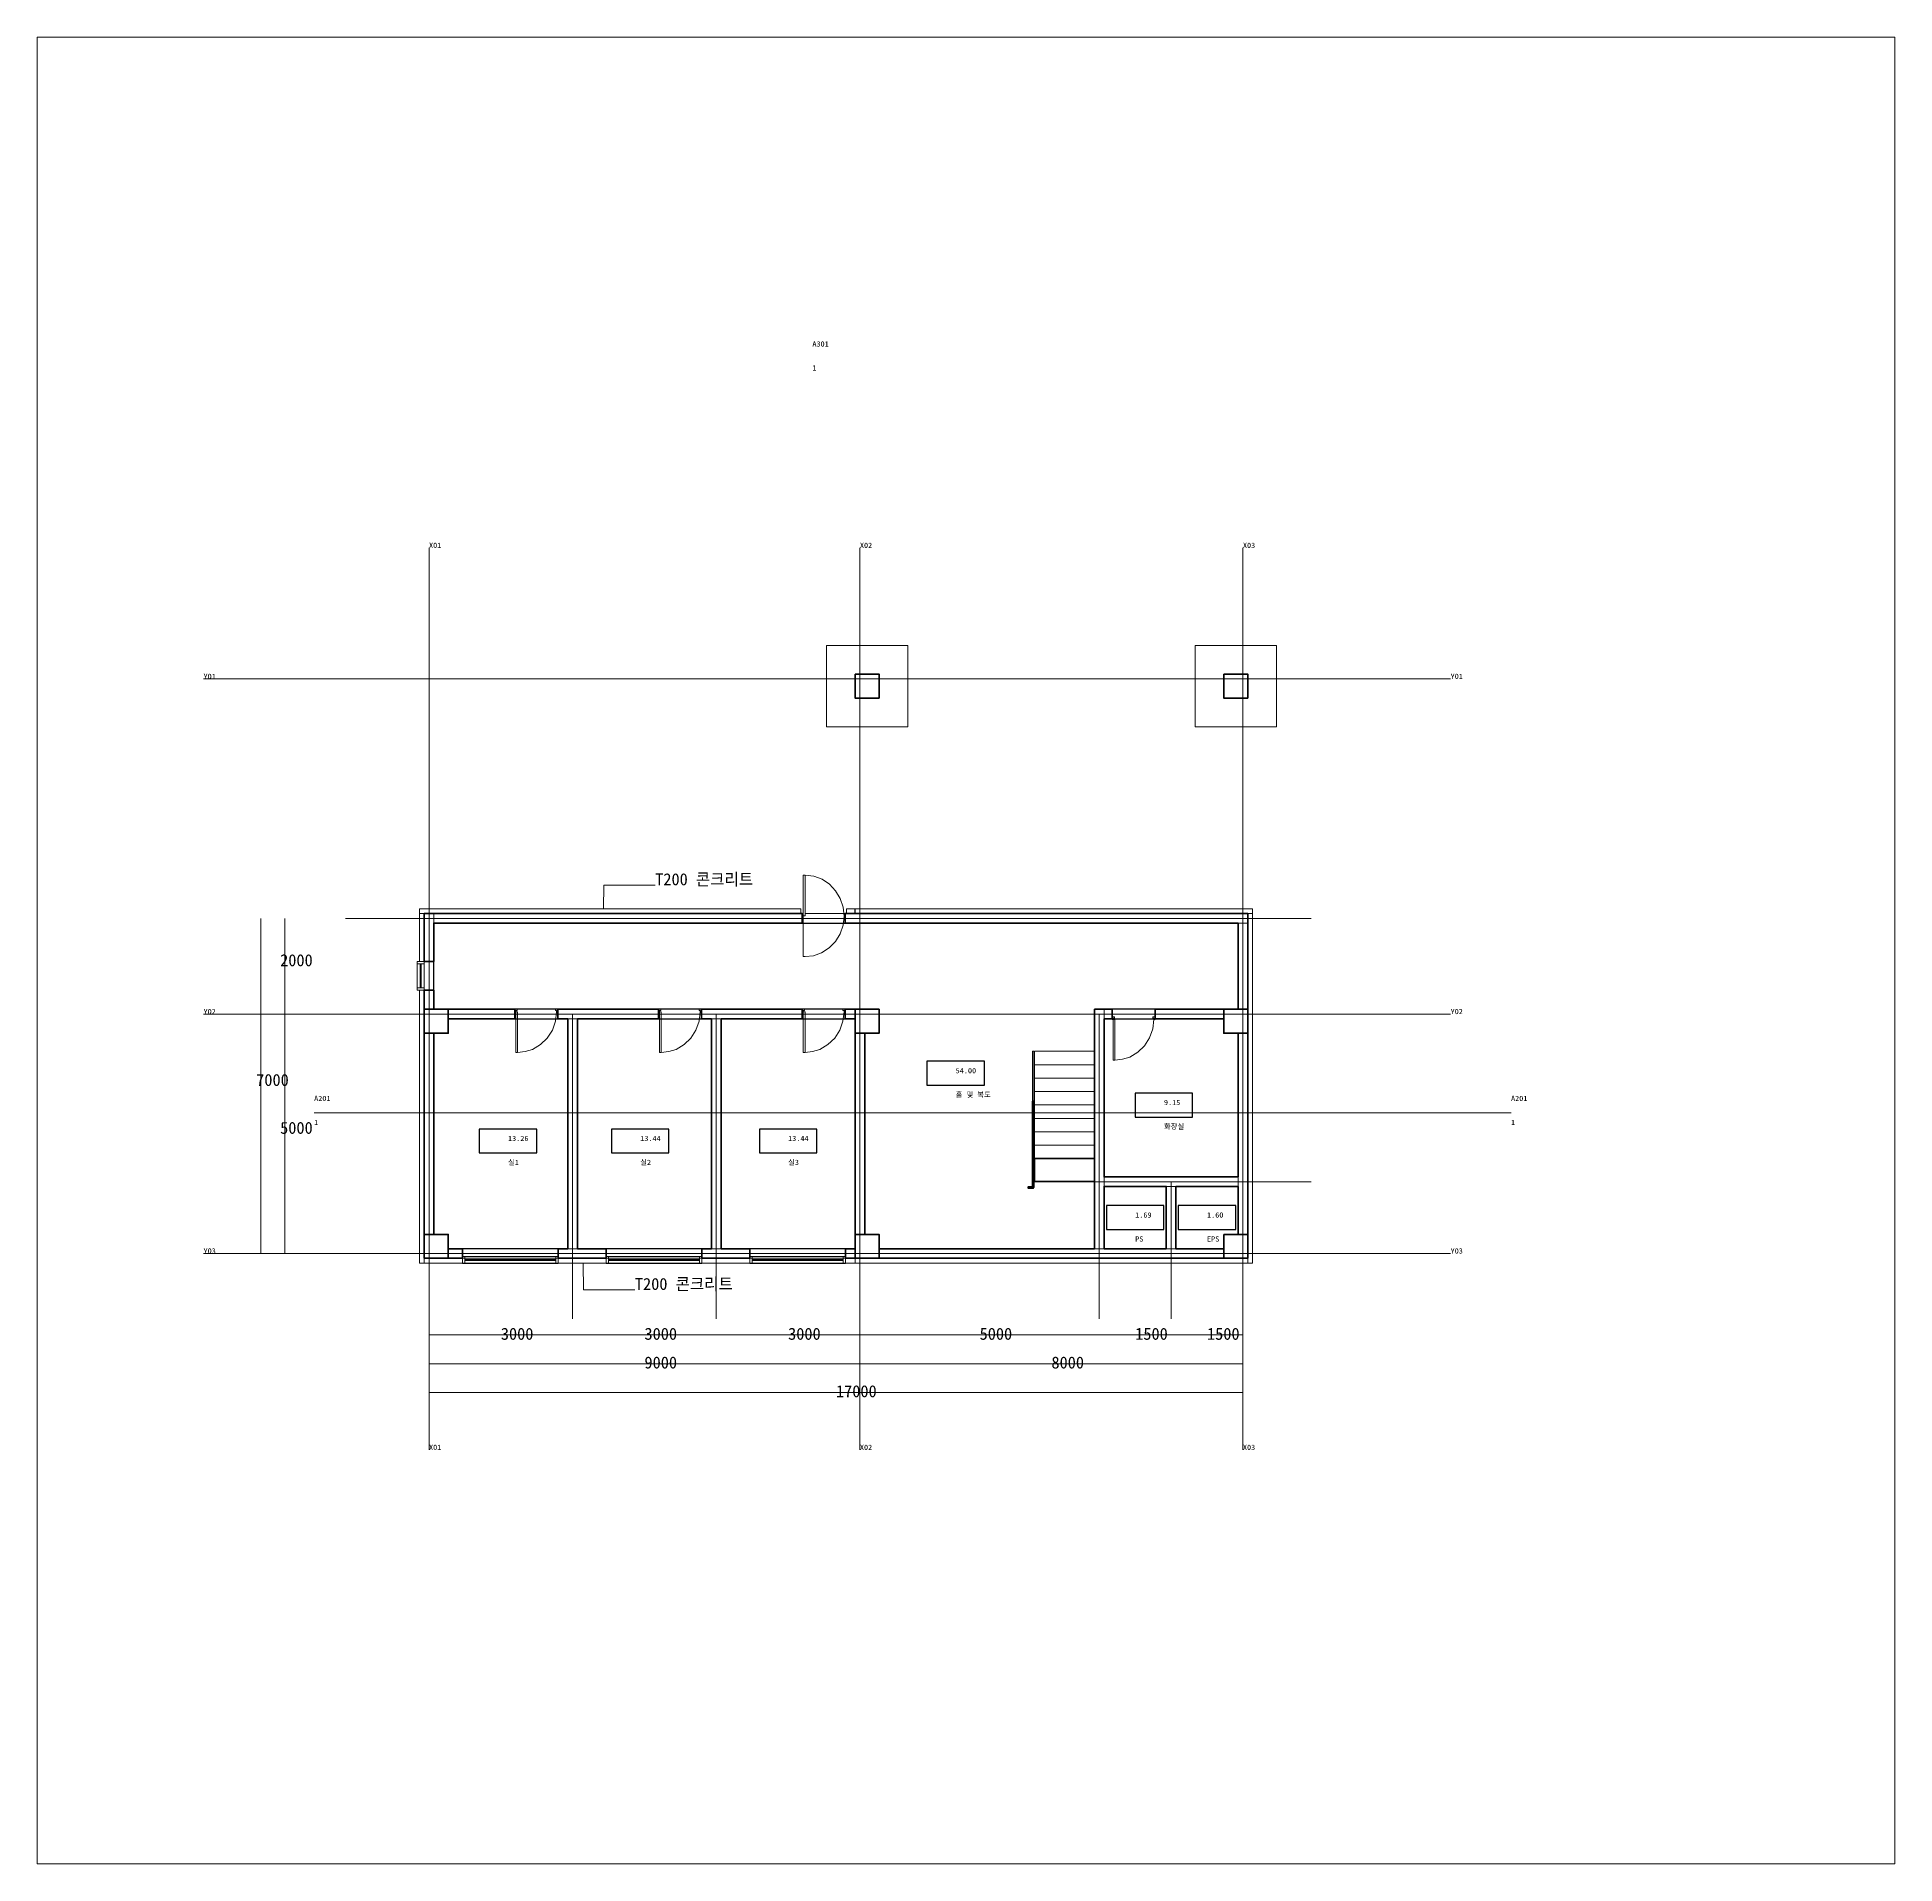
# Model space of a CAD drawing. Header units: metres. Extents: x 46 to 434, y -50 to 331.
import ezdxf

# ---------------------------------------------------------------- set-up
doc = ezdxf.new("R2010")
doc.units = ezdxf.units.M
for name, color, linetype in [('A-ANNO', 7, 'Continuous'), ('A-DIMS', 7, 'Continuous'), ('A-GRID', 7, 'Continuous'), ('A-TEXT', 7, 'Continuous'), ('MAT-CONCRETE', 7, 'Continuous'), ('MAT-FIN', 7, 'Continuous'), ('MAT-MATERIAL', 7, 'Continuous'), ('MAT-NULL', 7, 'Continuous'), ('MAT-SAND', 7, 'Continuous')]:
    doc.layers.add(name, color=color, linetype=linetype)

msp = doc.modelspace()

# ---------------------------------------------------------------- linework, layer by layer
at = {"linetype": 'Continuous', "lineweight": 25}
for points in [[(231.4, 112.27), (243.4, 112.27), (243.4, 117.27), (231.4, 117.27), (231.4, 112.27)], [(274.9, 105.63), (286.9, 105.63), (286.9, 110.63), (274.9, 110.63), (274.9, 105.63)], [(137.9, 98.13), (149.9, 98.13), (149.9, 103.13), (137.9, 103.13), (137.9, 98.13)], [(165.52, 98.13), (177.52, 98.13), (177.52, 103.13), (165.52, 103.13), (165.52, 98.13)], [(196.4, 98.13), (208.4, 98.13), (208.4, 103.13), (196.4, 103.13), (196.4, 98.13)], [(268.9, 82.13), (280.9, 82.13), (280.9, 87.13), (268.9, 87.13), (268.9, 82.13)], [(283.9, 82.13), (295.9, 82.13), (295.9, 87.13), (283.9, 87.13), (283.9, 82.13)]]:
    msp.add_lwpolyline(points, close=True, dxfattribs=at)
at = {"layer": 'A-ANNO', "linetype": 'Continuous', "lineweight": 18, "true_color": 0x000000}
for p, q in [((127.4, 224.49), (127.4, 36.12)), ((217.4, 224.49), (217.4, 36.12)), ((297.4, 224.49), (297.4, 36.12)), ((80.3, 197.13), (340.78, 197.13)), ((109.97, 147.13), (298.9, 147.13)), ((298.9, 147.13), (311.68, 147.13)), ((80.3, 127.13), (340.78, 127.13)), ((157.4, 127.13), (157.4, 63.49)), ((187.4, 127.13), (187.4, 63.49)), ((267.4, 127.13), (267.4, 63.49)), ((103.4, 106.48), (353.4, 106.48)), ((262.43, 92.13), (311.68, 92.13)), ((262.43, 92.13), (311.68, 92.13)), ((282.4, 92.13), (282.4, 63.49)), ((80.3, 77.13), (340.78, 77.13))]:
    msp.add_line(p, q, dxfattribs=at)
for points in [[(174.64, 154.04), (163.89, 154.04), (163.84, 149.13)], [(170.4, 69.53), (159.65, 69.53), (159.6, 75.03)]]:
    msp.add_lwpolyline(points, dxfattribs=at)
at = {"layer": 'A-DIMS', "linetype": 'Continuous', "lineweight": 18, "true_color": 0x000000}
for p, q in [((92.3, 147.13), (92.3, 77.13)), ((97.3, 147.13), (97.3, 127.13)), ((97.3, 127.13), (97.3, 77.13)), ((127.4, 60.12), (157.4, 60.12)), ((157.4, 60.12), (187.4, 60.12)), ((187.4, 60.12), (217.4, 60.12)), ((217.4, 60.12), (267.4, 60.12)), ((267.4, 60.12), (282.4, 60.12)), ((282.4, 60.12), (297.4, 60.12)), ((127.4, 54.12), (217.4, 54.12)), ((217.4, 54.12), (297.4, 54.12)), ((127.4, 48.12), (297.4, 48.12))]:
    msp.add_line(p, q, dxfattribs=at)
at = {"layer": 'MAT-CONCRETE', "linetype": 'Continuous', "lineweight": 5}
for points in [[(216.4, 198.13), (221.4, 198.13)], [(216.4, 193.13), (216.4, 198.13)], [(221.4, 198.13), (221.4, 193.13)], [(293.4, 198.13), (298.4, 198.13)], [(293.4, 193.13), (293.4, 198.13)], [(298.4, 198.13), (298.4, 193.13)], [(221.4, 193.13), (216.4, 193.13)], [(298.4, 193.13), (293.4, 193.13)], [(126.4, 148.13), (126.4, 138.13)], [(128.4, 148.13), (126.4, 148.13)], [(126.4, 148.13), (126.4, 148.13)], [(128.4, 138.13), (128.4, 148.13)], [(128.4, 146.13), (128.4, 148.13)], [(205.33, 148.13), (128.4, 148.13)], [(205.33, 148.13), (205.33, 146.13)], [(205.58, 148.13), (205.33, 148.13)], [(214.33, 148.13), (205.93, 148.13)], [(214.33, 146.13), (214.33, 148.13)], [(298.4, 148.13), (214.33, 148.13)], [(298.4, 146.13), (298.4, 148.13)], [(298.4, 148.13), (298.4, 148.13)], [(205.33, 146.13), (128.4, 146.13)], [(298.4, 146.13), (214.33, 146.13)], [(296.4, 146.13), (296.4, 128.13)], [(298.4, 146.13), (296.4, 146.13)], [(298.4, 128.13), (298.4, 146.13)], [(128.4, 138.13), (126.4, 138.13)], [(126.4, 138.13), (126.4, 137.63)], [(126.4, 132.63), (126.4, 132.13)], [(126.4, 132.13), (126.4, 128.13)], [(126.4, 132.13), (128.4, 132.13)], [(128.4, 128.13), (128.4, 132.13)], [(126.4, 128.13), (128.4, 128.13)], [(126.4, 128.13), (131.4, 128.13)], [(126.4, 123.13), (126.4, 128.13)], [(131.4, 126.13), (131.4, 128.13)], [(145.3, 128.13), (131.4, 128.13)], [(131.4, 128.13), (131.4, 123.13)], [(145.3, 128.13), (145.3, 126.13)], [(154.3, 126.13), (154.3, 128.13)], [(175.3, 128.13), (154.3, 128.13)], [(175.3, 128.13), (175.3, 126.13)], [(184.3, 126.13), (184.3, 128.13)], [(205.33, 128.13), (184.3, 128.13)], [(205.33, 128.13), (205.33, 126.13)], [(214.33, 126.13), (214.33, 128.13)], [(216.4, 128.13), (214.33, 128.13)], [(216.4, 126.13), (216.4, 128.13)], [(216.4, 128.13), (221.4, 128.13)], [(216.4, 123.13), (216.4, 128.13)], [(221.4, 128.13), (221.4, 123.13)], [(266.4, 128.13), (266.4, 78.13)], [(268.4, 128.13), (266.4, 128.13)], [(268.4, 126.13), (268.4, 128.13)], [(270.06, 128.13), (268.4, 128.13)], [(268.4, 78.13), (268.4, 128.13)], [(270.06, 128.13), (270.06, 126.13)], [(279.06, 126.13), (279.06, 128.13)], [(293.4, 128.13), (279.06, 128.13)], [(293.4, 126.13), (293.4, 128.13)], [(293.4, 128.13), (298.4, 128.13)], [(293.4, 123.13), (293.4, 128.13)], [(296.4, 128.13), (298.4, 128.13)], [(298.4, 128.13), (298.4, 131)], [(298.4, 128.13), (298.4, 123.13)], [(145.3, 126.13), (131.4, 126.13)], [(175.3, 126.13), (154.3, 126.13)], [(156.4, 126.13), (156.4, 78.13)], [(158.4, 126.13), (156.4, 126.13)], [(158.4, 78.13), (158.4, 126.13)], [(205.33, 126.13), (184.3, 126.13)], [(186.4, 126.13), (186.4, 78.13)], [(188.4, 126.13), (186.4, 126.13)], [(188.4, 78.13), (188.4, 126.13)], [(216.4, 126.13), (214.33, 126.13)], [(270.06, 126.13), (268.4, 126.13)], [(293.4, 126.13), (279.06, 126.13)], [(126.4, 123.13), (126.4, 81.13)], [(128.4, 123.13), (126.4, 123.13)], [(131.4, 123.13), (126.4, 123.13)], [(128.4, 81.13), (128.4, 123.13)], [(216.4, 123.13), (216.4, 81.13)], [(218.4, 123.13), (216.4, 123.13)], [(221.4, 123.13), (216.4, 123.13)], [(218.4, 81.13), (218.4, 123.13)], [(298.4, 123.13), (293.4, 123.13)], [(296.4, 123.13), (296.4, 81.13)], [(298.4, 123.13), (296.4, 123.13)], [(298.4, 81.13), (298.4, 123.13)], [(298.4, 94.27), (298.4, 123.13)], [(296.4, 93.13), (268.4, 93.13)], [(268.4, 93.13), (268.4, 91.13)], [(296.4, 91.13), (296.4, 93.13)], [(268.4, 91.13), (296.4, 91.13)], [(281.4, 91.13), (281.4, 78.13)], [(283.4, 91.13), (281.4, 91.13)], [(283.4, 78.13), (283.4, 91.13)], [(126.4, 81.13), (128.4, 81.13)], [(126.4, 81.13), (131.4, 81.13)], [(126.4, 76.13), (126.4, 81.13)], [(131.4, 81.13), (131.4, 76.13)], [(131.4, 76.13), (131.4, 78.13)], [(134.4, 78.13), (131.4, 78.13)], [(134.4, 78.13), (154.4, 78.13)], [(134.4, 78.13), (134.4, 76.13)], [(154.4, 76.13), (154.4, 78.13)], [(164.4, 78.13), (154.4, 78.13)], [(156.4, 78.13), (158.4, 78.13)], [(164.4, 78.13), (184.4, 78.13)], [(164.4, 78.13), (164.4, 76.13)], [(184.4, 76.13), (184.4, 78.13)], [(194.4, 78.13), (184.4, 78.13)], [(186.4, 78.13), (188.4, 78.13)], [(194.4, 78.13), (214.4, 78.13)], [(194.4, 78.13), (194.4, 76.13)], [(214.4, 76.13), (214.4, 78.13)], [(216.4, 78.13), (214.4, 78.13)], [(216.4, 81.13), (218.4, 81.13)], [(216.4, 81.13), (221.4, 81.13)], [(216.4, 76.13), (216.4, 81.13)], [(216.4, 76.13), (216.4, 78.13)], [(221.4, 81.13), (221.4, 76.13)], [(293.4, 78.13), (221.4, 78.13)], [(221.4, 78.13), (221.4, 76.13)], [(266.4, 78.13), (268.4, 78.13)], [(281.4, 78.13), (283.4, 78.13)], [(293.4, 81.13), (298.4, 81.13)], [(293.4, 76.13), (293.4, 81.13)], [(293.4, 76.13), (293.4, 78.13)], [(296.4, 81.13), (298.4, 81.13)], [(298.4, 81.13), (298.4, 76.13)], [(131.4, 76.13), (126.4, 76.13)], [(134.4, 76.13), (131.4, 76.13)], [(134.4, 76.13), (154.4, 76.13)], [(164.4, 76.13), (154.4, 76.13)], [(164.4, 76.13), (184.4, 76.13)], [(164.4, 76.13), (189.4, 76.13)], [(194.4, 76.13), (184.4, 76.13)], [(194.4, 76.13), (214.4, 76.13)], [(194.4, 76.13), (216.4, 76.13)], [(216.4, 76.13), (214.4, 76.13)], [(221.4, 76.13), (216.4, 76.13)], [(221.4, 76.13), (293.4, 76.13)], [(298.4, 76.13), (293.4, 76.13)]]:
    msp.add_lwpolyline(points, dxfattribs=at)
at = {"layer": 'MAT-CONCRETE', "linetype": 'Continuous', "lineweight": 35}
for points in [[(216.4, 198.13), (221.4, 198.13), (221.4, 193.13), (216.4, 193.13), (216.4, 198.13)], [(293.4, 198.13), (298.4, 198.13), (298.4, 193.13), (293.4, 193.13), (293.4, 198.13)], [(128.4, 138.13), (126.4, 138.13), (126.4, 148.13), (205.33, 148.13), (205.33, 146.13), (128.4, 146.13), (128.4, 138.13)], [(128.4, 148.13), (205.33, 148.13), (205.33, 146.13), (128.4, 146.13), (128.4, 138.13), (126.4, 138.13), (126.4, 148.13), (128.4, 148.13)], [(214.33, 148.13), (298.4, 148.13), (298.4, 128.13), (296.4, 128.13), (296.4, 146.13), (214.33, 146.13), (214.33, 148.13)], [(296.4, 146.13), (214.33, 146.13), (214.33, 148.13), (298.4, 148.13), (298.4, 128.13), (296.4, 128.13), (296.4, 146.13)], [(126.4, 128.13), (126.4, 132.13), (128.4, 132.13), (128.4, 128.13), (126.4, 128.13)], [(128.4, 132.13), (128.4, 128.13), (126.4, 128.13), (126.4, 132.13), (128.4, 132.13)], [(126.4, 128.13), (131.4, 128.13), (131.4, 123.13), (126.4, 123.13), (126.4, 128.13)], [(145.3, 128.13), (145.3, 126.13), (131.4, 126.13), (131.4, 128.13), (145.3, 128.13)], [(142.52, 128.13), (145.3, 128.13), (145.3, 126.13), (131.4, 126.13), (131.4, 128.13), (142.52, 128.13)], [(156.4, 126.13), (154.3, 126.13), (154.3, 128.13), (175.3, 128.13), (175.3, 126.13), (158.4, 126.13), (158.4, 78.13), (164.4, 78.13), (164.4, 76.13), (154.4, 76.13), (154.4, 78.13), (156.4, 78.13), (156.4, 126.13)], [(156.4, 78.13), (156.4, 126.13), (154.3, 126.13), (154.3, 128.13), (175.3, 128.13), (175.3, 126.13), (158.4, 126.13), (158.4, 78.13), (164.4, 78.13), (164.4, 76.13), (154.4, 76.13), (154.4, 78.13), (156.4, 78.13)], [(184.4, 78.13), (186.4, 78.13), (186.4, 126.13), (184.3, 126.13), (184.3, 128.13), (205.33, 128.13), (205.33, 126.13), (188.4, 126.13), (188.4, 78.13), (194.4, 78.13), (194.4, 76.13), (184.4, 76.13), (184.4, 78.13)], [(186.4, 100.39), (186.4, 126.13), (184.3, 126.13), (184.3, 128.13), (205.33, 128.13), (205.33, 126.13), (188.4, 126.13), (188.4, 78.13), (194.4, 78.13), (194.4, 76.13), (184.4, 76.13), (184.4, 78.13), (186.4, 78.13), (186.4, 100.39)], [(214.33, 128.13), (216.4, 128.13), (216.4, 126.13), (214.33, 126.13), (214.33, 128.13)], [(214.75, 128.13), (216.4, 128.13), (216.4, 126.13), (214.33, 126.13), (214.33, 128.13), (214.75, 128.13)], [(216.4, 128.13), (221.4, 128.13), (221.4, 123.13), (216.4, 123.13), (216.4, 128.13)], [(266.4, 78.13), (266.4, 128.13), (270.06, 128.13), (270.06, 126.13), (268.4, 126.13), (268.4, 93.13), (296.4, 93.13), (296.4, 123.13), (298.4, 123.13), (298.4, 81.13), (296.4, 81.13), (296.4, 91.13), (283.4, 91.13), (283.4, 78.13), (293.4, 78.13), (293.4, 76.13), (221.4, 76.13), (221.4, 78.13), (266.4, 78.13)], [(296.4, 93.13), (296.4, 123.13), (298.4, 123.13), (298.4, 81.13), (296.4, 81.13), (296.4, 91.13), (283.4, 91.13), (283.4, 78.13), (293.4, 78.13), (293.4, 76.13), (221.4, 76.13), (221.4, 78.13), (266.4, 78.13), (266.4, 128.13), (270.06, 128.13), (270.06, 126.13), (268.4, 126.13), (268.4, 93.13), (296.4, 93.13)], [(279.06, 128.13), (293.4, 128.13), (293.4, 126.13), (279.06, 126.13), (279.06, 128.13)], [(279.06, 128.13), (293.4, 128.13), (293.4, 126.13), (279.06, 126.13), (279.06, 128.13)], [(293.4, 128.13), (298.4, 128.13), (298.4, 123.13), (293.4, 123.13), (293.4, 128.13)], [(128.4, 81.13), (126.4, 81.13), (126.4, 123.13), (128.4, 123.13), (128.4, 81.13)], [(126.4, 100.73), (126.4, 123.13), (128.4, 123.13), (128.4, 81.13), (126.4, 81.13), (126.4, 100.73)], [(218.4, 81.13), (216.4, 81.13), (216.4, 123.13), (218.4, 123.13), (218.4, 81.13)], [(216.4, 123.13), (218.4, 123.13), (218.4, 81.13), (216.4, 81.13), (216.4, 123.13)], [(281.4, 91.13), (268.4, 91.13), (268.4, 78.13), (281.4, 78.13), (281.4, 91.13)], [(268.4, 78.13), (281.4, 78.13), (281.4, 91.13), (268.4, 91.13), (268.4, 78.13)], [(126.4, 81.13), (131.4, 81.13), (131.4, 76.13), (126.4, 76.13), (126.4, 81.13)], [(131.4, 76.13), (131.4, 78.13), (134.4, 78.13), (134.4, 76.13), (131.4, 76.13)], [(131.4, 78.13), (134.4, 78.13), (134.4, 76.13), (131.4, 76.13), (131.4, 78.13)], [(214.4, 76.13), (214.4, 78.13), (216.4, 78.13), (216.4, 76.13), (214.4, 76.13)], [(215.07, 78.13), (216.4, 78.13), (216.4, 76.13), (214.4, 76.13), (214.4, 78.13), (215.07, 78.13)], [(216.4, 81.13), (221.4, 81.13), (221.4, 76.13), (216.4, 76.13), (216.4, 81.13)], [(293.4, 81.13), (298.4, 81.13), (298.4, 76.13), (293.4, 76.13), (293.4, 81.13)]]:
    msp.add_lwpolyline(points, close=True, dxfattribs=at)
at = {"layer": 'MAT-FIN', "linetype": 'Continuous', "lineweight": 5}
for points in [[(298.4, 148.13), (298.4, 75.13)], [(299.4, 148.13), (298.4, 148.13)], [(299.4, 75.13), (299.4, 148.13)], [(298.4, 76.13), (216.4, 76.13)], [(216.4, 76.13), (216.4, 75.13)], [(216.4, 75.13), (298.4, 75.13)], [(298.4, 75.13), (298.4, 76.13)], [(298.4, 75.13), (299.4, 75.13)]]:
    msp.add_lwpolyline(points, dxfattribs=at)
for points in [[(298.4, 75.13), (298.4, 148.13), (299.4, 148.13), (299.4, 75.13), (298.4, 75.13)], [(298.4, 132.55), (298.4, 148.13), (299.4, 148.13), (299.4, 75.13), (298.4, 75.13), (298.4, 132.55)], [(216.4, 76.13), (216.4, 75.13), (298.4, 75.13), (298.4, 76.13), (216.4, 76.13)], [(280.91, 76.13), (298.4, 76.13), (298.4, 75.13), (216.4, 75.13), (216.4, 76.13), (280.91, 76.13)], [(298.4, 75.13), (298.4, 75.13), (298.4, 75.13)]]:
    msp.add_lwpolyline(points, close=True, dxfattribs=at)
at = {"layer": 'MAT-MATERIAL', "linetype": 'Continuous', "lineweight": 20}
for points in [[(205.58, 156.13), (205.58, 147.63)], [(205.93, 156.13), (205.58, 156.13)], [(205.93, 147.63), (205.93, 156.13)], [(205.93, 156.13), (207.75, 155.91)], [(207.75, 155.91), (209.48, 155.28)], [(209.48, 155.28), (211.03, 154.26)], [(211.03, 154.26), (212.32, 152.91)], [(212.32, 152.91), (213.29, 151.29)], [(205.58, 147.63), (205.33, 147.63)], [(205.58, 147.63), (205.93, 147.63)], [(205.58, 147.13), (205.58, 147.63)], [(205.58, 147.63), (205.58, 139.13)], [(213.29, 151.29), (213.89, 149.49)], [(214.08, 147.59), (213.87, 145.69)], [(213.89, 149.49), (214.08, 147.59)], [(214.08, 147.63), (214.33, 147.63)], [(214.08, 147.13), (214.08, 147.63)], [(214.33, 147.63), (214.33, 147.13)], [(205.33, 147.13), (205.58, 147.13)], [(213.26, 143.89), (212.27, 142.28)], [(213.87, 145.69), (213.26, 143.89)], [(214.33, 147.13), (214.08, 147.13)], [(209.41, 139.94), (207.72, 139.33)], [(210.97, 140.94), (209.41, 139.94)], [(212.27, 142.28), (210.97, 140.94)], [(205.58, 139.13), (205.93, 139.13)], [(207.72, 139.33), (205.93, 139.13)], [(145.8, 128.13), (145.3, 128.13)], [(145.8, 127.88), (145.8, 128.13)], [(153.8, 128.13), (154.3, 128.13)], [(153.8, 127.88), (153.8, 128.13)], [(175.8, 128.13), (175.3, 128.13)], [(175.8, 127.88), (175.8, 128.13)], [(183.8, 128.13), (184.3, 128.13)], [(183.8, 127.88), (183.8, 128.13)], [(205.83, 128.13), (205.33, 128.13)], [(205.83, 127.88), (205.83, 128.13)], [(213.83, 128.13), (214.33, 128.13)], [(213.83, 127.88), (213.83, 128.13)], [(145.3, 127.63), (145.55, 127.63)], [(145.55, 127.88), (145.8, 127.88)], [(145.55, 127.63), (145.55, 127.88)], [(145.55, 119.13), (145.55, 127.63)], [(145.55, 127.63), (145.9, 127.63)], [(145.9, 127.63), (145.9, 119.13)], [(153.82, 125.64), (153.16, 123.77)], [(154.05, 127.88), (153.8, 127.88)], [(154.05, 127.63), (153.82, 125.64)], [(154.05, 127.63), (154.05, 127.88)], [(154.3, 127.63), (154.05, 127.63)], [(175.3, 127.63), (175.55, 127.63)], [(175.55, 127.88), (175.8, 127.88)], [(175.55, 127.63), (175.55, 127.88)], [(175.55, 119.13), (175.55, 127.63)], [(175.55, 127.63), (175.9, 127.63)], [(175.9, 127.63), (175.9, 119.13)], [(183.82, 125.64), (183.16, 123.77)], [(184.05, 127.88), (183.8, 127.88)], [(184.05, 127.63), (183.82, 125.64)], [(184.05, 127.63), (184.05, 127.88)], [(184.3, 127.63), (184.05, 127.63)], [(205.33, 127.63), (205.58, 127.63)], [(205.58, 127.88), (205.83, 127.88)], [(205.58, 127.63), (205.58, 127.88)], [(205.58, 119.13), (205.58, 127.63)], [(205.58, 127.63), (205.93, 127.63)], [(205.93, 127.63), (205.93, 119.13)], [(213.86, 125.64), (213.2, 123.77)], [(214.08, 127.88), (213.83, 127.88)], [(214.08, 127.63), (213.86, 125.64)], [(214.08, 127.63), (214.08, 127.88)], [(214.33, 127.63), (214.08, 127.63)], [(270.56, 126.53), (270.06, 126.53)], [(270.06, 126.13), (270.06, 126.03)], [(270.06, 126.03), (270.31, 126.03)], [(270.31, 126.28), (270.56, 126.28)], [(270.31, 126.03), (270.31, 126.28)], [(270.31, 117.53), (270.31, 126.03)], [(270.31, 126.03), (270.66, 126.03)], [(270.56, 126.28), (270.56, 126.53)], [(270.66, 126.03), (270.66, 117.53)], [(278.56, 126.53), (279.06, 126.53)], [(278.56, 126.28), (278.56, 126.53)], [(278.81, 126.28), (278.56, 126.28)], [(278.81, 126.03), (278.59, 124.04)], [(278.81, 126.03), (278.81, 126.28)], [(279.06, 126.03), (278.81, 126.03)], [(279.06, 126.13), (279.06, 126.03)], [(150.69, 120.75), (149.02, 119.77)], [(152.1, 122.11), (150.69, 120.75)], [(153.16, 123.77), (152.1, 122.11)], [(180.69, 120.75), (179.02, 119.77)], [(182.1, 122.11), (180.69, 120.75)], [(183.16, 123.77), (182.1, 122.11)], [(210.72, 120.75), (209.05, 119.77)], [(212.13, 122.11), (210.72, 120.75)], [(213.2, 123.77), (212.13, 122.11)], [(276.86, 120.51), (275.45, 119.15)], [(277.92, 122.17), (276.86, 120.51)], [(278.59, 124.04), (277.92, 122.17)], [(145.9, 119.13), (145.55, 119.13)], [(147.49, 119.29), (145.9, 119.13)], [(149.02, 119.77), (147.49, 119.29)], [(175.9, 119.13), (175.55, 119.13)], [(177.49, 119.29), (175.9, 119.13)], [(179.02, 119.77), (177.49, 119.29)], [(205.93, 119.13), (205.58, 119.13)], [(207.52, 119.29), (205.93, 119.13)], [(209.05, 119.77), (207.52, 119.29)], [(270.66, 117.53), (270.31, 117.53)], [(272.25, 117.69), (270.66, 117.53)], [(273.78, 118.17), (272.25, 117.69)], [(275.45, 119.15), (273.78, 118.17)]]:
    msp.add_lwpolyline(points, dxfattribs=at)
at = {"layer": 'MAT-NULL', "linetype": 'Continuous', "lineweight": 5}
for points in [[(210.4, 204.13), (210.4, 187.13)], [(227.4, 204.13), (210.4, 204.13)], [(227.4, 187.13), (227.4, 204.13)], [(287.4, 204.13), (287.4, 187.13)], [(304.4, 204.13), (287.4, 204.13)], [(304.4, 187.13), (304.4, 204.13)], [(210.4, 187.13), (227.4, 187.13)], [(287.4, 187.13), (304.4, 187.13)], [(253.45, 108.94), (253.45, 119.36)], [(253.45, 119.36), (253.75, 119.36)], [(253.75, 108.94), (253.75, 119.36)], [(266.4, 119.36), (253.9, 119.36)], [(253.9, 119.36), (253.9, 116.56)], [(266.4, 116.56), (253.9, 116.56)], [(253.9, 116.56), (253.9, 113.76)], [(253.9, 92.18), (253.9, 116.56)], [(266.4, 119.36), (266.4, 116.56)], [(266.4, 116.56), (266.4, 92.18)], [(266.4, 113.76), (266.4, 116.56)], [(266.4, 113.76), (253.9, 113.76)], [(253.9, 113.76), (253.9, 110.96)], [(266.4, 110.96), (266.4, 113.76)], [(253.45, 108.94), (253.45, 105.36)], [(253.45, 108.94), (253.45, 105.36)], [(253.75, 108.94), (253.45, 108.94)], [(253.75, 105.36), (253.75, 108.94)], [(253.75, 105.36), (253.75, 108.94)], [(266.4, 110.96), (253.9, 110.96)], [(253.9, 110.96), (253.9, 108.16)], [(266.4, 108.16), (266.4, 110.96)], [(253.45, 105.36), (253.45, 94.16)], [(253.45, 105.36), (253.75, 105.36)], [(253.45, 105.36), (253.45, 94.16)], [(253.75, 94.16), (253.75, 105.36)], [(253.75, 105.36), (253.75, 94.16)], [(266.4, 108.16), (253.9, 108.16)], [(253.9, 108.16), (253.9, 105.36)], [(266.4, 105.36), (253.9, 105.36)], [(253.9, 105.36), (253.9, 102.56)], [(266.4, 105.36), (266.4, 108.16)], [(266.4, 102.56), (266.4, 105.36)], [(266.4, 102.56), (253.9, 102.56)], [(253.9, 102.56), (253.9, 99.76)], [(266.4, 99.76), (266.4, 102.56)], [(266.4, 99.76), (253.9, 99.76)], [(253.9, 99.76), (253.9, 96.96)], [(266.4, 96.96), (266.4, 99.76)], [(253.75, 94.16), (253.45, 94.16)], [(253.45, 94.16), (253.45, 90.93)], [(253.75, 94.16), (253.75, 90.93)], [(266.4, 96.96), (253.9, 96.96)], [(266.4, 96.96), (253.9, 96.96)], [(253.9, 96.96), (253.9, 92.18)], [(266.4, 92.18), (266.4, 96.96)], [(253.45, 91.08), (252.55, 91.08)], [(252.55, 91.08), (253.45, 91.08)], [(252.55, 90.78), (252.55, 91.08)], [(252.55, 90.78), (253.6, 90.78)], [(253.6, 90.78), (252.55, 90.78)], [(253.75, 90.93), (253.45, 90.93)], [(253.6, 90.78), (253.6, 90.93)], [(253.6, 90.93), (253.6, 90.78)], [(253.9, 92.18), (266.4, 92.18)]]:
    msp.add_lwpolyline(points, dxfattribs=at)
at = {"layer": 'MAT-NULL', "linetype": 'Continuous', "lineweight": 13}
for points in [[(125.4, 149.13), (125.4, 148.13)], [(205.08, 149.13), (125.4, 149.13)], [(125.4, 148.13), (125.4, 138.13)], [(126.4, 148.13), (125.4, 148.13)], [(125.4, 148.13), (205.08, 148.13)], [(126.4, 138.13), (126.4, 148.13)], [(205.08, 149.13), (205.08, 148.13)], [(214.58, 148.13), (214.58, 149.13)], [(216.4, 149.13), (214.58, 149.13)], [(214.58, 148.13), (216.4, 148.13)], [(216.37, 149.13), (216.37, 148.13)], [(216.37, 149.13), (299.4, 149.13)], [(216.37, 148.13), (299.4, 148.13)], [(216.4, 148.13), (216.4, 149.13)], [(299.4, 149.13), (299.4, 148.13)], [(126.4, 138.13), (125.4, 138.13)], [(125.4, 132.13), (125.4, 75.13)], [(125.4, 132.13), (126.4, 132.13)], [(126.4, 75.13), (126.4, 132.13)], [(125.4, 75.13), (126.4, 75.13)], [(126.4, 75.13), (126.4, 76.13)], [(134.4, 76.13), (126.4, 76.13)], [(134.4, 75.13), (126.4, 75.13)], [(154.4, 76.13), (134.4, 76.13)], [(134.4, 75.13), (134.4, 76.13)], [(154.4, 75.13), (134.4, 75.13)], [(154.4, 75.13), (154.4, 76.13)], [(164.4, 76.13), (154.4, 76.13)], [(164.4, 75.13), (154.4, 75.13)], [(184.4, 76.13), (164.4, 76.13)], [(164.4, 75.13), (164.4, 76.13)], [(184.4, 75.13), (164.4, 75.13)], [(184.4, 75.13), (184.4, 76.13)], [(194.4, 76.13), (184.4, 76.13)], [(194.4, 75.13), (184.4, 75.13)], [(214.4, 76.13), (194.4, 76.13)], [(194.4, 75.13), (194.4, 76.13)], [(214.4, 75.13), (194.4, 75.13)], [(214.4, 75.13), (214.4, 76.13)], [(216.4, 76.13), (214.4, 76.13)], [(216.4, 75.13), (214.4, 75.13)], [(216.4, 75.13), (216.4, 76.13)]]:
    msp.add_lwpolyline(points, dxfattribs=at)
for points in [[(125.4, 148.13), (205.08, 148.13), (205.08, 149.13), (125.4, 149.13), (125.4, 148.13)], [(125.4, 148.46), (125.4, 149.13), (205.08, 149.13), (205.08, 148.13), (125.4, 148.13), (125.4, 148.46)], [(126.4, 148.13), (125.4, 148.13), (125.4, 138.13), (126.4, 138.13), (126.4, 148.13)], [(126.07, 138.13), (125.4, 138.13), (125.4, 148.13), (126.4, 148.13), (126.4, 138.13), (126.07, 138.13)], [(216.4, 148.13), (216.4, 149.13), (214.58, 149.13), (214.58, 148.13), (216.4, 148.13)], [(214.58, 149.13), (216.4, 149.13), (216.4, 148.13), (214.58, 148.13), (214.58, 149.13)], [(299.4, 149.13), (299.4, 148.13), (216.37, 148.13), (216.37, 149.13), (299.4, 149.13)], [(279.84, 149.13), (299.4, 149.13), (299.4, 148.13), (216.37, 148.13), (216.37, 149.13), (279.84, 149.13)], [(299.4, 149.13), (299.4, 149.13), (299.4, 149.13)], [(126.4, 75.13), (126.4, 132.13), (125.4, 132.13), (125.4, 75.13), (126.4, 75.13)], [(125.4, 75.13), (125.4, 132.13), (126.4, 132.13), (126.4, 75.13), (125.4, 75.13)], [(126.4, 75.13), (126.4, 76.13), (134.4, 76.13), (134.4, 75.13), (126.4, 75.13)], [(134.4, 75.13), (126.4, 75.13), (126.4, 76.13), (134.4, 76.13), (134.4, 75.13)], [(154.4, 75.13), (154.4, 76.13), (164.4, 76.13), (164.4, 75.13), (154.4, 75.13), (154.4, 75.13)], [(164.4, 75.13), (154.4, 75.13), (154.4, 76.13), (164.4, 76.13), (164.4, 75.13)], [(184.4, 75.13), (184.4, 76.13), (194.4, 76.13), (194.4, 75.13), (184.4, 75.13)], [(194.4, 75.13), (184.4, 75.13), (184.4, 76.13), (194.4, 76.13), (194.4, 75.13)], [(184.4, 75.13), (184.4, 75.13), (184.4, 75.13)], [(216.4, 75.13), (214.4, 75.13), (214.4, 76.13), (216.4, 76.13), (216.4, 75.13)], [(214.76, 75.13), (214.4, 75.13), (214.4, 76.13), (216.4, 76.13), (216.4, 75.13), (214.76, 75.13)]]:
    msp.add_lwpolyline(points, close=True, dxfattribs=at)
at = {"layer": 'MAT-NULL', "linetype": 'Continuous'}
for points in [[(218.4, 81.13), (218.4, 123.13), (221.4, 123.13), (221.4, 128.13), (128.4, 128.13), (128.4, 146.13), (296.4, 146.13), (296.4, 128.13), (266.4, 128.13), (266.4, 78.13), (221.4, 78.13), (221.4, 81.13), (218.4, 81.13)], [(156.4, 126.13), (156.4, 78.13), (131.4, 78.13), (131.4, 81.13), (128.4, 81.13), (128.4, 123.13), (131.4, 123.13), (131.4, 126.13), (156.4, 126.13)], [(171.47, 78.13), (158.4, 78.13), (158.4, 126.13), (186.4, 126.13), (186.4, 78.13), (171.47, 78.13)], [(201.47, 78.13), (188.4, 78.13), (188.4, 126.13), (216.4, 126.13), (216.4, 78.13), (201.47, 78.13)], [(281.73, 126.13), (293.4, 126.13), (293.4, 123.13), (296.4, 123.13), (296.4, 93.13), (268.4, 93.13), (268.4, 126.13), (281.73, 126.13)], [(268.4, 78.13), (268.4, 91.13), (281.4, 91.13), (281.4, 78.13), (268.4, 78.13)], [(293.4, 81.13), (293.4, 78.13), (283.4, 78.13), (283.4, 91.13), (296.4, 91.13), (296.4, 81.13), (293.4, 81.13)]]:
    msp.add_lwpolyline(points, close=True, dxfattribs=at)
at = {"layer": 'MAT-NULL', "linetype": 'Continuous', "lineweight": 20}
for points in [[(124.9, 137.63), (124.9, 138.13)], [(124.9, 137.63), (124.9, 138.13)], [(126.4, 138.13), (124.9, 138.13)], [(125.4, 138.13), (124.9, 138.13)], [(126.4, 138.13), (124.9, 138.13), (124.9, 137.63), (126.4, 137.63), (126.4, 138.13)], [(124.9, 137.63), (124.9, 132.63)], [(126.4, 137.63), (124.9, 137.63)], [(126.4, 137.63), (124.9, 137.63)], [(125.75, 137.63), (125.55, 137.63)], [(125.55, 137.63), (125.75, 137.63)], [(125.55, 137.63), (125.55, 132.63)], [(125.55, 137.63), (125.55, 132.63)], [(125.55, 137.63), (125.55, 132.63), (125.75, 132.63), (125.75, 137.63), (125.55, 137.63)], [(125.75, 132.63), (125.75, 137.63)], [(125.75, 137.63), (125.75, 132.63)], [(126.4, 138.13), (126.4, 137.63)], [(126.4, 138.13), (126.4, 137.63)], [(126.4, 137.63), (126.4, 132.63)], [(126.4, 132.63), (124.9, 132.63)], [(124.9, 132.13), (124.9, 132.63)], [(124.9, 132.13), (124.9, 132.63)], [(126.4, 132.63), (124.9, 132.63)], [(126.4, 132.63), (124.9, 132.63), (124.9, 132.13), (126.4, 132.13), (126.4, 132.63)], [(125.4, 132.13), (124.9, 132.13)], [(126.4, 132.13), (124.9, 132.13)], [(125.55, 132.63), (125.75, 132.63)], [(125.75, 132.63), (125.55, 132.63)], [(126.4, 132.63), (126.4, 132.13)], [(126.4, 132.63), (126.4, 132.13)], [(134.9, 76.53), (134.4, 76.53)], [(134.4, 76.13), (134.4, 75.03)], [(134.4, 75.03), (134.9, 75.03)], [(134.9, 76.53), (153.9, 76.53)], [(134.9, 75.03), (134.9, 76.53)], [(153.9, 75.88), (134.9, 75.88)], [(153.9, 75.68), (134.9, 75.68)], [(153.9, 75.03), (134.9, 75.03)], [(154.4, 76.53), (153.9, 76.53)], [(153.9, 76.53), (153.9, 75.03)], [(153.9, 75.03), (154.4, 75.03)], [(154.4, 76.13), (154.4, 76.13)], [(154.4, 75.03), (154.4, 75.13)], [(164.9, 76.53), (164.4, 76.53)], [(164.4, 76.13), (164.4, 76.13)], [(164.4, 75.13), (164.4, 75.03)], [(164.4, 75.03), (164.9, 75.03)], [(164.9, 76.53), (183.9, 76.53)], [(164.9, 75.03), (164.9, 76.53)], [(183.9, 75.88), (164.9, 75.88)], [(183.9, 75.68), (164.9, 75.68)], [(183.9, 75.03), (164.9, 75.03)], [(184.4, 76.53), (183.9, 76.53)], [(183.9, 76.53), (183.9, 75.03)], [(183.9, 75.03), (184.4, 75.03)], [(184.4, 76.13), (184.4, 76.13)], [(184.4, 75.03), (184.4, 75.13)], [(194.9, 76.53), (194.4, 76.53)], [(194.4, 76.13), (194.4, 76.13)], [(194.4, 75.13), (194.4, 75.03)], [(194.4, 75.03), (194.9, 75.03)], [(194.9, 76.53), (213.9, 76.53)], [(194.9, 75.03), (194.9, 76.53)], [(213.9, 75.88), (194.9, 75.88)], [(213.9, 75.68), (194.9, 75.68)], [(213.9, 75.03), (194.9, 75.03)], [(214.4, 76.53), (213.9, 76.53)], [(213.9, 76.53), (213.9, 75.03)], [(213.9, 75.03), (214.4, 75.03)], [(214.4, 76.13), (214.4, 76.13)], [(214.4, 75.03), (214.4, 75.13)]]:
    msp.add_lwpolyline(points, dxfattribs=at)
at = {"layer": 'MAT-NULL', "linetype": 'Continuous', "lineweight": 35}
for points in [[(253.75, 108.94), (253.45, 108.94), (253.45, 91.08), (252.55, 91.08), (252.55, 90.78), (253.6, 90.78), (253.6, 91.08), (253.45, 91.08), (253.45, 90.93), (253.75, 90.93), (253.75, 108.94)], [(253.45, 105.36), (253.75, 105.36)], [(253.75, 94.16), (253.45, 94.16)], [(266.4, 92.18), (266.4, 96.96), (253.9, 96.96), (253.9, 92.18), (266.4, 92.18)]]:
    msp.add_lwpolyline(points, dxfattribs=at)
at = {"layer": 'MAT-SAND', "linetype": 'Continuous', "lineweight": 5}
for points in [[(45.55, 331.15), (45.55, -50.32)], [(433.57, 331.15), (45.55, 331.15)], [(433.57, 331.15), (433.57, -50.32)], [(210.4, 204.13), (210.4, 204.13)], [(210.4, 204.13), (210.4, 204.13)], [(227.4, 204.13), (227.4, 204.13)], [(227.4, 204.13), (227.4, 204.13)], [(304.4, 204.13), (304.4, 204.13)], [(304.4, 204.13), (304.4, 204.13)], [(210.4, 187.13), (210.4, 187.13)], [(227.4, 187.13), (227.4, 187.13)], [(304.4, 187.13), (304.4, 187.13)], [(205.33, 148.13), (205.58, 148.13)], [(205.93, 148.13), (214.33, 148.13)], [(298.4, 118.09), (298.4, 81.13)], [(433.57, -50.32), (45.55, -50.32)]]:
    msp.add_lwpolyline(points, dxfattribs=at)

# ---------------------------------------------------------------- texts
at = {"layer": 'A-ANNO', "linetype": 'Continuous', "lineweight": 18, "true_color": 0x000000}
for s, p in [('54.00', (237.4, 114.77)), ('홀 및 복도', (237.4, 109.77)), ('9.15', (280.9, 108.13)), ('13.26', (143.9, 100.63)), ('13.44', (171.52, 100.63)), ('13.44', (202.4, 100.63)), ('화장실', (280.9, 103.13)), ('실1', (143.9, 95.63)), ('실2', (171.52, 95.63)), ('실3', (202.4, 95.63)), ('1.69', (274.9, 84.63)), ('1.60', (289.9, 84.63)), ('PS', (274.9, 79.63)), ('EPS', (289.9, 79.63))]:
    msp.add_text(s, height=1.093, dxfattribs=at).set_placement(p)
at = {"layer": 'A-GRID', "linetype": 'Continuous', "lineweight": 18, "true_color": 0x000000}
for s, p in [('X01', (127.4, 224.49)), ('X02', (217.4, 224.49)), ('X03', (297.4, 224.49)), ('Y01', (80.3, 197.13)), ('Y01', (340.78, 197.13)), ('Y02', (80.3, 127.13)), ('Y02', (340.78, 127.13)), ('Y03', (80.3, 77.13)), ('Y03', (340.78, 77.13)), ('X01', (127.4, 36.12)), ('X02', (217.4, 36.12)), ('X03', (297.4, 36.12))]:
    msp.add_text(s, height=1.093, dxfattribs=at).set_placement(p)
at = {"layer": 'A-TEXT', "linetype": 'Continuous', "lineweight": 18, "true_color": 0x000000}
for s, height, p in [('A301', 1.093, (207.47, 266.54)), ('1', 1.09, (207.47, 261.54)), ('T200 콘크리트', 2.5, (174.64, 154.04)), ('2000', 2.5, (96.3, 137.13)), ('7000', 2.5, (91.3, 112.13)), ('A201', 1.093, (103.4, 108.98)), ('A201', 1.093, (353.4, 108.98)), ('1', 1.09, (103.4, 103.98)), ('1', 1.09, (353.4, 103.98)), ('5000', 2.5, (96.3, 102.13)), ('T200 콘크리트', 2.5, (170.4, 69.53)), ('3000', 2.5, (142.4, 59.12)), ('3000', 2.5, (172.4, 59.12)), ('3000', 2.5, (202.4, 59.12)), ('5000', 2.5, (242.4, 59.12)), ('1500', 2.5, (274.9, 59.12)), ('1500', 2.5, (289.9, 59.12)), ('9000', 2.5, (172.4, 53.12)), ('8000', 2.5, (257.4, 53.12)), ('17000', 2.5, (212.4, 47.12))]:
    msp.add_text(s, height=height, dxfattribs=at).set_placement(p)

doc.saveas('drawing.dxf')
